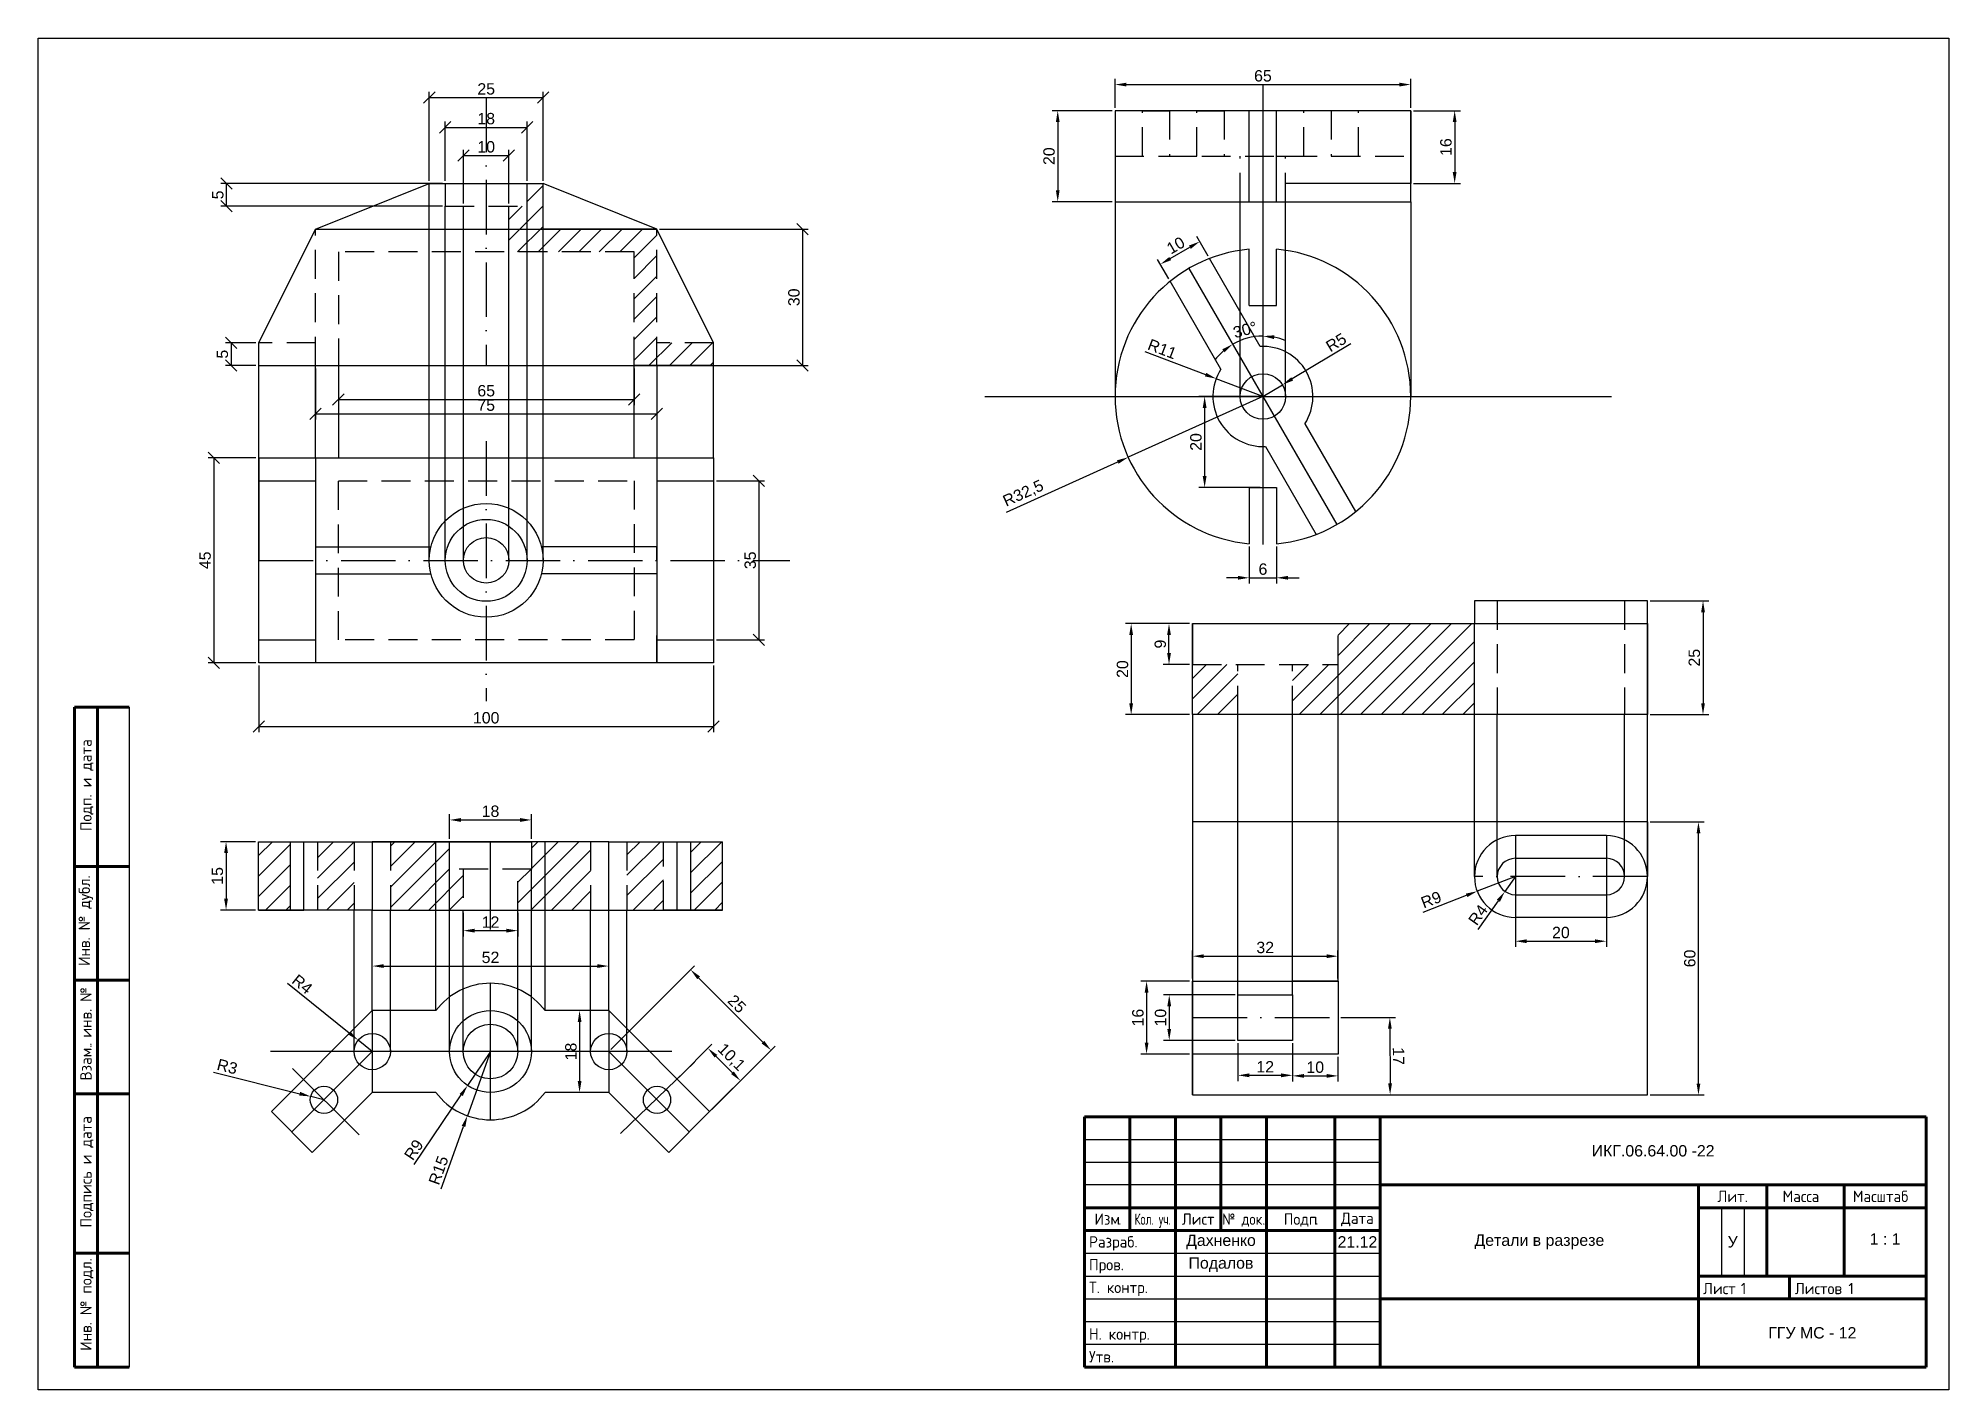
# Model space of a CAD drawing. Header units: millimetres. Extents: x 2946 to 3366, y 2124 to 2421.
import ezdxf
from ezdxf.enums import TextEntityAlignment as Align

# ---------------------------------------------------------------- set-up
doc = ezdxf.new("R2010")
doc.units = ezdxf.units.MM
doc.linetypes.add('ACAD_ISO10W100', pattern=[18, 12, -3, 0, -3])
doc.linetypes.add('штриховая2', pattern=[9.525, 6.35, -3.175])
doc.layers.add('контур', color=7, linetype='Continuous', lineweight=30)
for name, color, linetype in [('линии соединения', 50, 'Continuous'), ('оси', 130, 'Continuous'), ('размеры', 62, 'Continuous'), ('соединение', 130, 'Continuous'), ('соединения', 130, 'Continuous'), ('штриховка', 90, 'Continuous'), ('штриховые', 220, 'штриховая2')]:
    doc.layers.add(name, color=color, linetype=linetype)
doc.styles.add('GOST-2.304_Type-B', font='GOST Common.ttf')
doc.styles.get("Standard").update_dxf_attribs({"font": 'arial.ttf'})
doc.dimstyles.new('ISO-25', dxfattribs={"dimtxt": 2.5, "dimasz": 2.5, "dimexe": 1.25, "dimexo": 0.625, "dimtad": 1, "dimtxsty": 'Standard', "dimcen": 2.5, "dimadec": 0, "dimazin": 0, "dimtfac": 1, "dimtmove": 0, "dimatfit": 3, "dimfxl": 1, "dimarcsym": 0})

msp = doc.modelspace()

# ---------------------------------------------------------------- texts
at = {"char_height": 2.5, "attachment_point": 5}
for s, width, heights, insert in [('Дахненко', 20, [0], (3206.08, 2156.111)), ('21.12', 10, [0], (3236.08, 2156.111)), ('Детали в разрезе', 70, [0], (3276.08, 2156.111)), ('У', 5, [0], (3318.58, 2156.111)), ('1 : 1', 18, [2.51], (3352.08, 2156.736)), ('Подалов', 20, [0], (3206.08, 2151.111)), ('ГГУ МС - 12', 50, [0], (3336.08, 2136.111))]:
    msp.add_mtext_dynamic_manual_height_columns(s, width=width, gutter_width=12.5, heights=heights, dxfattribs=dict(at, insert=insert))
at = {"layer": 'штриховые', "insert": (3301.08, 2176.111), "char_height": 2.5, "attachment_point": 5}
msp.add_mtext_dynamic_manual_height_columns('{\\C0;ИКГ.06.64.00 -22}', width=120, gutter_width=12.5, heights=[0], dxfattribs=at)

# ---------------------------------------------------------------- blocks, each defined once
blk = doc.blocks.new('ACAD_SPDS_TB_18')
at = {"linetype": 'Continuous', "lineweight": 60}
for p, q in [((-12, 145), (0, 145)), ((-12, 145), (-12, 0)), ((-7, 145), (-7, 0)), ((-12, 110), (0, 110)), ((-12, 85), (0, 85)), ((-12, 60), (0, 60)), ((-12, 25), (0, 25)), ((-12, 0), (0, 0))]:
    blk.add_line(p, q, dxfattribs=at)
at = {"linetype": 'Continuous', "lineweight": 30}
blk.add_line((0, 145), (0, 0), dxfattribs=at)
at = {"style": 'GOST-2.304_Type-B'}
for s, p in [('Подп. и дата', (-8.25, 117.77)), ('Инв. № дубл.', (-8.62, 88.14)), ('Взам. инв. №', (-8.25, 62.96)), ('. ', (-8.25, 70.58)), ('Подпись и дата', (-8.25, 30.64)), ('Инв. № подл.', (-8.25, 3.57))]:
    blk.add_text(s, height=2.5, rotation=90, dxfattribs=at).set_placement(p)
for tag, p in [('ПОДП_ДАТА_2', (-3.5, 127.5)), ('ИНВ_Н_ДУБЛ', (-3.65, 97.5)), ('ВЗАМ_ИНВ_Н', (-3.5, 71.94)), ('ПОДП_ДАТА_1', (-3.5, 42.5)), ('ИНВ_НОМ_ПОДЛ', (-3.5, 12.5))]:
    blk.add_attdef(tag, text='', height=2.5, rotation=90, dxfattribs=at).set_placement(p, align=Align.MIDDLE_CENTER)
at = {"style": 'GOST-2.304_Type-B', "flags": 1}
blk.add_attdef('ИДЕНТИФИКАТОР_НАДПИСИ', (-12.12, -11.58), '', height=2.5, dxfattribs=at)
blk = doc.blocks.new('ACAD_SPDS_TB_06')
at = {"linetype": 'Continuous', "lineweight": 60}
for p, q in [((-185, 55), (0, 55)), ((-185, 55), (-185, 0)), ((-175, 55), (-175, 30)), ((-165, 55), (-165, 0)), ((-155, 55), (-155, 30)), ((-145, 55), (-145, 0)), ((-130, 55), (-130, 0)), ((-120, 55), (-120, 0)), ((0, 55), (0, 0)), ((-120, 40), (0, 40)), ((-185, 35), (-120, 35)), ((-185, 30), (-120, 30)), ((-120, 15), (0, 15)), ((-185, 0), (0, 0))]:
    blk.add_line(p, q, dxfattribs=at)
at = {"linetype": 'Continuous', "lineweight": 25}
for p, q in [((-185, 50), (-120, 50)), ((-185, 45), (-120, 45)), ((-185, 25), (-120, 25)), ((-185, 20), (-120, 20)), ((-185, 15), (-120, 15)), ((-185, 10), (-120, 10)), ((-185, 5), (-120, 5))]:
    blk.add_line(p, q, dxfattribs=at)
at = {"lineweight": 25}
blk.add_line((-120, 40), (-185, 40), dxfattribs=at)
at = {"lineweight": 60}
for p, q in [((-50, 40), (-50, 0)), ((-35, 40), (-35, 20)), ((-18, 40), (-18, 20)), ((-50, 35), (0, 35)), ((-50, 20), (0, 20)), ((-30, 20), (-30, 15))]:
    blk.add_line(p, q, dxfattribs=at)
for p, q in [((-45, 35), (-45, 20)), ((-40, 35), (-40, 20)), ((-130, 20), (-120, 20))]:
    blk.add_line(p, q)
at = {"style": 'GOST-2.304_Type-B'}
for s, p in [('Изм', (-180, 31.25)), ('Лист', (-160, 31.25)), ('Подп', (-137.5, 31.25)), ('Дата', (-125, 31.44))]:
    blk.add_text(s, height=2.5, dxfattribs=at).set_placement(p, align=Align.CENTER)
at = {"style": 'GOST-2.304_Type-B', "width": 0.70447}
blk.add_text('Кол. уч.', height=2.5, dxfattribs=at).set_placement((-174, 31.25), (-166, 31.25), align=Align.FIT)
at = {"style": 'GOST-2.304_Type-B', "width": 0.9}
blk.add_text('№ док.', height=2.5, dxfattribs=at).set_placement((-150, 31.25), align=Align.CENTER)
at = {"style": 'GOST-2.304_Type-B'}
for s, p in [('.', (-177.56, 31.25)), ('.', (-134.25, 31.25)), ('Разраб.', (-184, 26.25)), ('Пров.', (-184, 21.25)), ('Т. контр.', (-184, 16.25)), ('Лист', (-49.02, 16)), ('Листов', (-28.83, 16)), ('Н. контр.', (-184, 6)), ('Утв.', (-184, 1))]:
    blk.add_text(s, height=2.5, dxfattribs=at).set_placement(p)
at = {"linetype": 'Continuous', "char_height": 2.5, "attachment_point": 5, "style": 'GOST-2.304_Type-B'}
for s, insert, width in [('Лит.', (-42.5, 37.5), 14), ('Масса', (-27.5, 37.5), 14), ('Масштаб', (-10, 37.5), 19)]:
    blk.add_mtext(s, dxfattribs=dict(at, insert=insert, width=width))
at = {"style": 'GOST-2.304_Type-B'}
for tag, p, flags in [('ИДЕНТИФИКАТОР_НАДПИСИ', (-185.34, 60.88), 1), ('ЛИСТ', (-40.73, 16), 8), ('ЛИСТОВ', (-17.07, 16), 8)]:
    blk.add_attdef(tag, p, '', height=2.5, dxfattribs=dict(at, flags=flags))
at = {"style": 'GOST-2.304_Type-B', "flags": 8}
for tag, p in [('ИЗМ_4', (-180, 51)), ('ИЗМ_4_КОЛ_УЧ', (-170, 51)), ('ИЗМ_4_ЛИСТ', (-160, 51)), ('ИЗМ_4_N_ДОК', (-150, 51)), ('ИЗМ_4_ДАТА', (-125, 51)), ('ИЗМ_3', (-180, 46)), ('ИЗМ_3_КОЛ_УЧ', (-170, 46)), ('ИЗМ_3_ЛИСТ', (-160, 46)), ('ИЗМ_3_N_ДОК', (-150, 46)), ('ИЗМ_3_ДАТА', (-125, 46)), ('ИЗМ_2', (-180, 41)), ('ИЗМ_2_КОЛ_УЧ', (-170, 41)), ('ИЗМ_2_ЛИСТ', (-160, 41)), ('ИЗМ_2_N_ДОК', (-150, 41)), ('ИЗМ_2_ДАТА', (-125, 41)), ('ИЗМ_1', (-180, 36)), ('ИЗМ_1_КОЛ_УЧ', (-170, 36)), ('ИЗМ_1_ЛИСТ', (-160, 36)), ('ИЗМ_1_N_ДОК', (-150, 36)), ('ИЗМ_1_ДАТА', (-125, 36)), ('РАЗРАБ_ФИО', (-155, 26)), ('РАЗРАБ_ДАТА', (-125, 26)), ('ПРОВ_ФИО', (-155, 21)), ('ПРОВ_ДАТА', (-125, 21)), ('ТКОНТР_ФИО', (-155, 16)), ('ТКОНТР_ДАТА', (-125, 16)), ('ДОЛЖНОСТЬ_1', (-175, 11)), ('ДОЛЖНОСТЬ_1_ФИО', (-155, 11)), ('ДОЛЖНОСТЬ_1_ДАТА', (-125, 11)), ('НКОНТР_ФИО', (-155, 6)), ('НКОНТР_ДАТА', (-125, 6)), ('УТВ_ФИО', (-155, 1)), ('УТВ_ДАТА', (-125, 1))]:
    blk.add_attdef(tag, text='', height=2.5, dxfattribs=at).set_placement(p, align=Align.CENTER)
at = {"style": 'GOST-2.304_Type-B'}
blk.add_attdef('ОБОЗНАЧЕНИЕ_ДОКУМЕНТА', text='', height=5, dxfattribs=at).set_placement((-60, 47.5), align=Align.MIDDLE_CENTER)
at = {"lineweight": 30, "flags": 104}
for tag, p in [('НАИМЕНОВАНИЕ_ДОКУМЕНТА', (-85, 27.5)), ('ОБОЗНАЧЕНИЕ_МАТЕРИАЛА', (-85, 7.5)), ('НАИМЕНОВАНИЕ_ПРЕДПРИЯТИЯ', (-25, 7.5))]:
    blk.add_attdef(tag, text='', height=3.5, dxfattribs=at).set_placement(p, align=Align.MIDDLE_CENTER)
at = {"style": 'GOST-2.304_Type-B', "flags": 8}
for tag, p in [('Л1', (-47.5, 27.5)), ('Л2', (-42.5, 27.5)), ('Л3', (-37.5, 27.5)), ('МАССА', (-26.5, 27.5)), ('МАСШТАБ', (-9, 27.5))]:
    blk.add_attdef(tag, text='', height=2.5, dxfattribs=at).set_placement(p, align=Align.MIDDLE_CENTER)
blk = doc.blocks.new('_Oblique')
at = {"color": 0, "linetype": 'ByBlock', "lineweight": -2}
blk.add_line((-0.5, -0.5), (0.5, 0.5), dxfattribs=at)
blk = doc.blocks.new('*D36')
at = {"layer": 'Defpoints', "color": 0, "transparency": 16777216}
for p in [(2994.56, 2353.68), (2988.47, 2348.68), (2994.56, 2348.68)]:
    blk.add_point(p, dxfattribs=at)
at = {"layer": 'размеры', "color": 0, "lineweight": -2, "transparency": 16777216}
for p, q in [((2993.93, 2353.68), (2987.22, 2353.68)), ((2988.47, 2353.68), (2988.47, 2348.68)), ((2993.93, 2348.68), (2987.22, 2348.68))]:
    blk.add_line(p, q, dxfattribs=at)
at = {"layer": 'размеры', "color": 0, "lineweight": -2, "transparency": 16777216, "xscale": 2.5, "yscale": 2.5, "zscale": 2.5}
for p, rotation in [((2988.47, 2353.68), 90), ((2988.47, 2348.68), 270)]:
    blk.add_blockref('_Oblique', p, dxfattribs=dict(at, rotation=rotation))
at = {"layer": 'размеры', "color": 0, "transparency": 16777216, "insert": (2986.57, 2351.18), "char_height": 2.5, "attachment_point": 5, "rotation": 90}
blk.add_mtext('5', dxfattribs=at)
blk = doc.blocks.new('*D37')
at = {"layer": 'Defpoints', "color": 0, "transparency": 16777216}
for p in [(3057.06, 2407.56), (3032.06, 2388.68), (3057.06, 2388.68)]:
    blk.add_point(p, dxfattribs=at)
at = {"layer": 'размеры', "color": 0, "lineweight": -2, "transparency": 16777216}
for p, q in [((3032.06, 2389.3), (3032.06, 2408.81)), ((3032.06, 2407.56), (3057.06, 2407.56)), ((3057.06, 2389.3), (3057.06, 2408.81))]:
    blk.add_line(p, q, dxfattribs=at)
at = {"layer": 'размеры', "color": 0, "lineweight": -2, "transparency": 16777216, "xscale": 2.5, "yscale": 2.5, "zscale": 2.5, "rotation": 180}
blk.add_blockref('_Oblique', (3032.06, 2407.56), dxfattribs=at)
at = {"layer": 'размеры', "color": 0, "lineweight": -2, "transparency": 16777216, "xscale": 2.5, "yscale": 2.5, "zscale": 2.5}
blk.add_blockref('_Oblique', (3057.06, 2407.56), dxfattribs=at)
at = {"layer": 'размеры', "color": 0, "transparency": 16777216, "insert": (3044.56, 2409.46), "char_height": 2.5, "attachment_point": 5}
blk.add_mtext('25', dxfattribs=at)
blk = doc.blocks.new('*D38')
at = {"layer": 'Defpoints', "color": 0, "transparency": 16777216}
for p in [(3053.56, 2401.03), (3035.56, 2388.68), (3053.56, 2388.68)]:
    blk.add_point(p, dxfattribs=at)
at = {"layer": 'размеры', "color": 0, "lineweight": -2, "transparency": 16777216}
for p, q in [((3035.56, 2389.3), (3035.56, 2402.28)), ((3035.56, 2401.03), (3053.56, 2401.03)), ((3053.56, 2389.3), (3053.56, 2402.28))]:
    blk.add_line(p, q, dxfattribs=at)
at = {"layer": 'размеры', "color": 0, "lineweight": -2, "transparency": 16777216, "xscale": 2.5, "yscale": 2.5, "zscale": 2.5, "rotation": 180}
blk.add_blockref('_Oblique', (3035.56, 2401.03), dxfattribs=at)
at = {"layer": 'размеры', "color": 0, "lineweight": -2, "transparency": 16777216, "xscale": 2.5, "yscale": 2.5, "zscale": 2.5}
blk.add_blockref('_Oblique', (3053.56, 2401.03), dxfattribs=at)
at = {"layer": 'размеры', "color": 0, "transparency": 16777216, "insert": (3044.56, 2402.93), "char_height": 2.5, "attachment_point": 5}
blk.add_mtext('18', dxfattribs=at)
blk = doc.blocks.new('*D39')
at = {"layer": 'Defpoints', "color": 0, "transparency": 16777216}
for p in [(3082.06, 2378.68), (3082.06, 2348.68), (3114.12, 2348.68)]:
    blk.add_point(p, dxfattribs=at)
at = {"layer": 'размеры', "color": 0, "lineweight": -2, "transparency": 16777216}
for p, q in [((3082.68, 2378.68), (3115.37, 2378.68)), ((3114.12, 2378.68), (3114.12, 2348.68)), ((3082.68, 2348.68), (3115.37, 2348.68))]:
    blk.add_line(p, q, dxfattribs=at)
at = {"layer": 'размеры', "color": 0, "lineweight": -2, "transparency": 16777216, "xscale": 2.5, "yscale": 2.5, "zscale": 2.5}
for p, rotation in [((3114.12, 2378.68), 90), ((3114.12, 2348.68), 270)]:
    blk.add_blockref('_Oblique', p, dxfattribs=dict(at, rotation=rotation))
at = {"layer": 'размеры', "color": 0, "transparency": 16777216, "insert": (3112.22, 2363.68), "char_height": 2.5, "attachment_point": 5, "rotation": 90}
blk.add_mtext('30', dxfattribs=at)
blk = doc.blocks.new('*D40')
at = {"layer": 'Defpoints', "color": 0, "transparency": 16777216}
for p in [(2987.45, 2388.68), (3035.56, 2388.68), (3035.56, 2383.68)]:
    blk.add_point(p, dxfattribs=at)
at = {"layer": 'размеры', "color": 0, "lineweight": -2, "transparency": 16777216}
for p, q in [((3034.93, 2388.68), (2986.2, 2388.68)), ((2987.45, 2383.68), (2987.45, 2388.68)), ((3034.93, 2383.68), (2986.2, 2383.68))]:
    blk.add_line(p, q, dxfattribs=at)
at = {"layer": 'размеры', "color": 0, "lineweight": -2, "transparency": 16777216, "xscale": 2.5, "yscale": 2.5, "zscale": 2.5}
for p, rotation in [((2987.45, 2388.68), 90), ((2987.45, 2383.68), 270)]:
    blk.add_blockref('_Oblique', p, dxfattribs=dict(at, rotation=rotation))
at = {"layer": 'размеры', "color": 0, "transparency": 16777216, "insert": (2985.56, 2386.18), "char_height": 2.5, "attachment_point": 5, "rotation": 90}
blk.add_mtext('5', dxfattribs=at)
blk = doc.blocks.new('*D41')
at = {"layer": 'Defpoints', "color": 0, "transparency": 16777216}
for p in [(3049.56, 2394.83), (3039.56, 2383.68), (3049.56, 2383.68)]:
    blk.add_point(p, dxfattribs=at)
at = {"layer": 'размеры', "color": 0, "lineweight": -2, "transparency": 16777216}
for p, q in [((3039.56, 2384.3), (3039.56, 2396.08)), ((3039.56, 2394.83), (3049.56, 2394.83)), ((3049.56, 2384.3), (3049.56, 2396.08))]:
    blk.add_line(p, q, dxfattribs=at)
at = {"layer": 'размеры', "color": 0, "lineweight": -2, "transparency": 16777216, "xscale": 2.5, "yscale": 2.5, "zscale": 2.5, "rotation": 180}
blk.add_blockref('_Oblique', (3039.56, 2394.83), dxfattribs=at)
at = {"layer": 'размеры', "color": 0, "lineweight": -2, "transparency": 16777216, "xscale": 2.5, "yscale": 2.5, "zscale": 2.5}
blk.add_blockref('_Oblique', (3049.56, 2394.83), dxfattribs=at)
at = {"layer": 'размеры', "color": 0, "transparency": 16777216, "insert": (3044.56, 2396.73), "char_height": 2.5, "attachment_point": 5}
blk.add_mtext('10', dxfattribs=at)
blk = doc.blocks.new('*D42')
at = {"layer": 'Defpoints', "color": 0, "transparency": 16777216}
for p in [(3007.06, 2348.68), (3082.06, 2348.68), (3082.06, 2338.07)]:
    blk.add_point(p, dxfattribs=at)
at = {"layer": 'размеры', "color": 0, "lineweight": -2, "transparency": 16777216}
for p, q in [((3007.06, 2348.05), (3007.06, 2336.82)), ((3082.06, 2348.05), (3082.06, 2336.82)), ((3007.06, 2338.07), (3082.06, 2338.07))]:
    blk.add_line(p, q, dxfattribs=at)
at = {"layer": 'размеры', "color": 0, "lineweight": -2, "transparency": 16777216, "xscale": 2.5, "yscale": 2.5, "zscale": 2.5, "rotation": 180}
blk.add_blockref('_Oblique', (3007.06, 2338.07), dxfattribs=at)
at = {"layer": 'размеры', "color": 0, "lineweight": -2, "transparency": 16777216, "xscale": 2.5, "yscale": 2.5, "zscale": 2.5}
blk.add_blockref('_Oblique', (3082.06, 2338.07), dxfattribs=at)
at = {"layer": 'размеры', "color": 0, "transparency": 16777216, "insert": (3044.56, 2339.97), "char_height": 2.5, "attachment_point": 5}
blk.add_mtext('75', dxfattribs=at)
blk = doc.blocks.new('*D43')
at = {"layer": 'Defpoints', "color": 0, "transparency": 16777216}
for p in [(3012.06, 2348.68), (3077.06, 2348.68), (3077.06, 2341.24)]:
    blk.add_point(p, dxfattribs=at)
at = {"layer": 'размеры', "color": 0, "lineweight": -2, "transparency": 16777216}
for p, q in [((3012.06, 2348.05), (3012.06, 2339.99)), ((3077.06, 2348.05), (3077.06, 2339.99)), ((3012.06, 2341.24), (3077.06, 2341.24))]:
    blk.add_line(p, q, dxfattribs=at)
at = {"layer": 'размеры', "color": 0, "lineweight": -2, "transparency": 16777216, "xscale": 2.5, "yscale": 2.5, "zscale": 2.5, "rotation": 180}
blk.add_blockref('_Oblique', (3012.06, 2341.24), dxfattribs=at)
at = {"layer": 'размеры', "color": 0, "lineweight": -2, "transparency": 16777216, "xscale": 2.5, "yscale": 2.5, "zscale": 2.5}
blk.add_blockref('_Oblique', (3077.06, 2341.24), dxfattribs=at)
at = {"layer": 'размеры', "color": 0, "transparency": 16777216, "insert": (3044.56, 2343.14), "char_height": 2.5, "attachment_point": 5}
blk.add_mtext('65', dxfattribs=at)
blk = doc.blocks.new('*D44')
at = {"layer": 'Defpoints', "color": 0, "transparency": 16777216}
for p in [(2994.56, 2283.38), (3094.56, 2283.38), (3094.56, 2269.37)]:
    blk.add_point(p, dxfattribs=at)
at = {"layer": 'размеры', "color": 0, "lineweight": -2, "transparency": 16777216}
for p, q in [((2994.56, 2282.75), (2994.56, 2268.12)), ((3094.56, 2282.75), (3094.56, 2268.12)), ((2994.56, 2269.37), (3094.56, 2269.37))]:
    blk.add_line(p, q, dxfattribs=at)
at = {"layer": 'размеры', "color": 0, "lineweight": -2, "transparency": 16777216, "xscale": 2.5, "yscale": 2.5, "zscale": 2.5, "rotation": 180}
blk.add_blockref('_Oblique', (2994.56, 2269.37), dxfattribs=at)
at = {"layer": 'размеры', "color": 0, "lineweight": -2, "transparency": 16777216, "xscale": 2.5, "yscale": 2.5, "zscale": 2.5}
blk.add_blockref('_Oblique', (3094.56, 2269.37), dxfattribs=at)
at = {"layer": 'размеры', "color": 0, "transparency": 16777216, "insert": (3044.56, 2271.27), "char_height": 2.5, "attachment_point": 5}
blk.add_mtext('100', dxfattribs=at)
blk = doc.blocks.new('*D45')
at = {"layer": 'Defpoints', "color": 0, "transparency": 16777216}
for p in [(2994.56, 2328.38), (2984.67, 2283.38), (2994.56, 2283.38)]:
    blk.add_point(p, dxfattribs=at)
at = {"layer": 'размеры', "color": 0, "lineweight": -2, "transparency": 16777216}
for p, q in [((2993.93, 2328.38), (2983.42, 2328.38)), ((2984.67, 2328.38), (2984.67, 2283.38)), ((2993.93, 2283.38), (2983.42, 2283.38))]:
    blk.add_line(p, q, dxfattribs=at)
at = {"layer": 'размеры', "color": 0, "lineweight": -2, "transparency": 16777216, "xscale": 2.5, "yscale": 2.5, "zscale": 2.5}
for p, rotation in [((2984.67, 2328.38), 90), ((2984.67, 2283.38), 270)]:
    blk.add_blockref('_Oblique', p, dxfattribs=dict(at, rotation=rotation))
at = {"layer": 'размеры', "color": 0, "transparency": 16777216, "insert": (2982.77, 2305.88), "char_height": 2.5, "attachment_point": 5, "rotation": 90}
blk.add_mtext('45', dxfattribs=at)
blk = doc.blocks.new('*D46')
at = {"layer": 'Defpoints', "color": 0, "transparency": 16777216}
for p in [(3094.56, 2323.38), (3094.56, 2288.38), (3104.52, 2288.38)]:
    blk.add_point(p, dxfattribs=at)
at = {"layer": 'размеры', "color": 0, "lineweight": -2, "transparency": 16777216}
for p, q in [((3095.18, 2323.38), (3105.77, 2323.38)), ((3104.52, 2323.38), (3104.52, 2288.38)), ((3095.18, 2288.38), (3105.77, 2288.38))]:
    blk.add_line(p, q, dxfattribs=at)
at = {"layer": 'размеры', "color": 0, "lineweight": -2, "transparency": 16777216, "xscale": 2.5, "yscale": 2.5, "zscale": 2.5}
for p, rotation in [((3104.52, 2323.38), 90), ((3104.52, 2288.38), 270)]:
    blk.add_blockref('_Oblique', p, dxfattribs=dict(at, rotation=rotation))
at = {"layer": 'размеры', "color": 0, "transparency": 16777216, "insert": (3102.61, 2305.88), "char_height": 2.5, "attachment_point": 5, "rotation": 90}
blk.add_mtext('35', dxfattribs=at)
blk = doc.blocks.new('*D61')
at = {"layer": 'Defpoints', "color": 0, "transparency": 16777216}
for p in [(3199.81, 2291.98), (3186.34, 2271.98), (3199.81, 2271.98)]:
    blk.add_point(p, dxfattribs=at)
at = {"layer": 'размеры', "color": 0, "lineweight": -2, "transparency": 16777216}
for p, q in [((3199.19, 2291.98), (3185.09, 2291.98)), ((3186.34, 2289.48), (3186.34, 2274.48)), ((3199.19, 2271.98), (3185.09, 2271.98))]:
    blk.add_line(p, q, dxfattribs=at)
at = {"layer": 'размеры', "color": 0, "transparency": 16777216}
for points in [[(3185.93, 2289.48), (3186.76, 2289.48), (3186.34, 2291.98)], [(3185.93, 2274.48), (3186.76, 2274.48), (3186.34, 2271.98)]]:
    blk.add_solid(points, dxfattribs=at)
at = {"layer": 'размеры', "color": 0, "transparency": 16777216, "insert": (3184.44, 2281.98), "char_height": 2.5, "attachment_point": 5, "rotation": 90}
blk.add_mtext('20', dxfattribs=at)
blk = doc.blocks.new('*D62')
at = {"layer": 'Defpoints', "color": 0, "transparency": 16777216}
for p in [(3194.66, 2291.98), (3199.81, 2291.98), (3199.81, 2282.98)]:
    blk.add_point(p, dxfattribs=at)
at = {"layer": 'размеры', "color": 0, "lineweight": -2, "transparency": 16777216}
for p, q in [((3199.19, 2291.98), (3193.41, 2291.98)), ((3194.66, 2285.48), (3194.66, 2289.48)), ((3199.19, 2282.98), (3193.41, 2282.98))]:
    blk.add_line(p, q, dxfattribs=at)
at = {"layer": 'размеры', "color": 0, "transparency": 16777216}
for points in [[(3194.25, 2289.48), (3195.08, 2289.48), (3194.66, 2291.98)], [(3194.25, 2285.48), (3195.08, 2285.48), (3194.66, 2282.98)]]:
    blk.add_solid(points, dxfattribs=at)
at = {"layer": 'размеры', "color": 0, "transparency": 16777216, "insert": (3192.76, 2287.48), "char_height": 2.5, "attachment_point": 5, "rotation": 90}
blk.add_mtext('9', dxfattribs=at)
blk = doc.blocks.new('*D63')
at = {"layer": 'Defpoints', "color": 0, "transparency": 16777216}
for p in [(3299.81, 2296.98), (3299.81, 2271.98), (3312.05, 2271.98)]:
    blk.add_point(p, dxfattribs=at)
at = {"layer": 'размеры', "color": 0, "lineweight": -2, "transparency": 16777216}
for p, q in [((3300.44, 2296.98), (3313.3, 2296.98)), ((3312.05, 2294.48), (3312.05, 2274.48)), ((3300.44, 2271.98), (3313.3, 2271.98))]:
    blk.add_line(p, q, dxfattribs=at)
at = {"layer": 'размеры', "color": 0, "transparency": 16777216}
for points in [[(3311.64, 2294.48), (3312.47, 2294.48), (3312.05, 2296.98)], [(3311.64, 2274.48), (3312.47, 2274.48), (3312.05, 2271.98)]]:
    blk.add_solid(points, dxfattribs=at)
at = {"layer": 'размеры', "color": 0, "transparency": 16777216, "insert": (3310.15, 2284.48), "char_height": 2.5, "attachment_point": 5, "rotation": 90}
blk.add_mtext('25', dxfattribs=at)
blk = doc.blocks.new('*D64')
at = {"layer": 'Defpoints', "color": 0, "transparency": 16777216}
for p in [(3199.81, 2213.39), (3189.73, 2197.39), (3199.81, 2197.39)]:
    blk.add_point(p, dxfattribs=at)
at = {"layer": 'размеры', "color": 0, "lineweight": -2, "transparency": 16777216}
for p, q in [((3199.19, 2213.39), (3188.48, 2213.39)), ((3189.73, 2210.89), (3189.73, 2199.89)), ((3199.19, 2197.39), (3188.48, 2197.39))]:
    blk.add_line(p, q, dxfattribs=at)
at = {"layer": 'размеры', "color": 0, "transparency": 16777216}
for points in [[(3189.32, 2210.89), (3190.15, 2210.89), (3189.73, 2213.39)], [(3189.32, 2199.89), (3190.15, 2199.89), (3189.73, 2197.39)]]:
    blk.add_solid(points, dxfattribs=at)
at = {"layer": 'размеры', "color": 0, "transparency": 16777216, "insert": (3187.83, 2205.39), "char_height": 2.5, "attachment_point": 5, "rotation": 90}
blk.add_mtext('16', dxfattribs=at)
blk = doc.blocks.new('*D65')
at = {"layer": 'Defpoints', "color": 0, "transparency": 16777216}
for p in [(3209.81, 2210.39), (3194.71, 2200.39), (3209.81, 2200.39)]:
    blk.add_point(p, dxfattribs=at)
at = {"layer": 'размеры', "color": 0, "lineweight": -2, "transparency": 16777216}
for p, q in [((3209.19, 2210.39), (3193.46, 2210.39)), ((3194.71, 2207.89), (3194.71, 2202.89)), ((3209.19, 2200.39), (3193.46, 2200.39))]:
    blk.add_line(p, q, dxfattribs=at)
at = {"layer": 'размеры', "color": 0, "transparency": 16777216}
for points in [[(3194.3, 2207.89), (3195.13, 2207.89), (3194.71, 2210.39)], [(3194.3, 2202.89), (3195.13, 2202.89), (3194.71, 2200.39)]]:
    blk.add_solid(points, dxfattribs=at)
at = {"layer": 'размеры', "color": 0, "transparency": 16777216, "insert": (3192.81, 2205.39), "char_height": 2.5, "attachment_point": 5, "rotation": 90}
blk.add_mtext('10', dxfattribs=at)
blk = doc.blocks.new('*D66')
at = {"layer": 'Defpoints', "color": 0, "transparency": 16777216}
for p in [(3231.81, 2205.39), (3231.88, 2188.39), (3243.27, 2188.44)]:
    blk.add_point(p, dxfattribs=at)
at = {"layer": 'размеры', "color": 0, "lineweight": -2, "transparency": 16777216}
for p, q in [((3232.44, 2205.4), (3244.46, 2205.44)), ((3243.22, 2202.94), (3243.26, 2190.94)), ((3232.5, 2188.4), (3244.52, 2188.44))]:
    blk.add_line(p, q, dxfattribs=at)
at = {"layer": 'размеры', "color": 0, "transparency": 16777216}
for points in [[(3243.63, 2202.94), (3242.8, 2202.93), (3243.21, 2205.44)], [(3243.68, 2190.94), (3242.84, 2190.93), (3243.27, 2188.44)]]:
    blk.add_solid(points, dxfattribs=at)
at = {"layer": 'размеры', "color": 0, "transparency": 16777216, "insert": (3245.12, 2196.94), "char_height": 2.5, "attachment_point": 5, "rotation": 270.2039}
blk.add_mtext('17', dxfattribs=at)
blk = doc.blocks.new('*D67')
at = {"layer": 'Defpoints', "color": 0, "transparency": 16777216}
for p in [(3209.81, 2200.39), (3221.81, 2200.39), (3221.81, 2192.71)]:
    blk.add_point(p, dxfattribs=at)
at = {"layer": 'размеры', "color": 0, "lineweight": -2, "transparency": 16777216}
for p, q in [((3209.81, 2199.77), (3209.81, 2191.46)), ((3221.81, 2199.77), (3221.81, 2191.46)), ((3212.31, 2192.71), (3219.31, 2192.71))]:
    blk.add_line(p, q, dxfattribs=at)
at = {"layer": 'размеры', "color": 0, "transparency": 16777216}
for points in [[(3212.31, 2193.13), (3212.31, 2192.29), (3209.81, 2192.71)], [(3219.31, 2193.13), (3219.31, 2192.29), (3221.81, 2192.71)]]:
    blk.add_solid(points, dxfattribs=at)
at = {"layer": 'размеры', "color": 0, "transparency": 16777216, "insert": (3215.81, 2194.59), "char_height": 2.5, "attachment_point": 5}
blk.add_mtext('12', dxfattribs=at)
blk = doc.blocks.new('*D68')
at = {"layer": 'Defpoints', "color": 0, "transparency": 16777216}
for p in [(3221.81, 2197.39), (3231.81, 2197.39), (3231.81, 2192.59)]:
    blk.add_point(p, dxfattribs=at)
at = {"layer": 'размеры', "color": 0, "lineweight": -2, "transparency": 16777216}
for p, q in [((3221.81, 2196.77), (3221.81, 2191.34)), ((3231.81, 2196.77), (3231.81, 2191.34)), ((3224.31, 2192.59), (3229.31, 2192.59))]:
    blk.add_line(p, q, dxfattribs=at)
at = {"layer": 'размеры', "color": 0, "transparency": 16777216}
for points in [[(3224.31, 2193), (3224.31, 2192.17), (3221.81, 2192.59)], [(3229.31, 2193), (3229.31, 2192.17), (3231.81, 2192.59)]]:
    blk.add_solid(points, dxfattribs=at)
at = {"layer": 'размеры', "color": 0, "transparency": 16777216, "insert": (3226.81, 2194.49), "char_height": 2.5, "attachment_point": 5}
blk.add_mtext('10', dxfattribs=at)
blk = doc.blocks.new('*D69')
at = {"layer": 'Defpoints', "color": 0, "transparency": 16777216}
for p in [(3231.81, 2218.89), (3199.81, 2213.39), (3231.81, 2213.39)]:
    blk.add_point(p, dxfattribs=at)
at = {"layer": 'размеры', "color": 0, "lineweight": -2, "transparency": 16777216}
for p, q in [((3199.81, 2214.02), (3199.81, 2220.14)), ((3202.31, 2218.89), (3229.31, 2218.89)), ((3231.81, 2214.02), (3231.81, 2220.14))]:
    blk.add_line(p, q, dxfattribs=at)
at = {"layer": 'размеры', "color": 0, "transparency": 16777216}
for points in [[(3202.31, 2219.3), (3202.31, 2218.47), (3199.81, 2218.89)], [(3229.31, 2219.3), (3229.31, 2218.47), (3231.81, 2218.89)]]:
    blk.add_solid(points, dxfattribs=at)
at = {"layer": 'размеры', "color": 0, "transparency": 16777216, "insert": (3215.81, 2220.79), "char_height": 2.5, "attachment_point": 5}
blk.add_mtext('32', dxfattribs=at)
blk = doc.blocks.new('*D70')
at = {"layer": 'Defpoints', "color": 0, "transparency": 16777216}
for p in [(3270.81, 2236.39), (3290.81, 2236.13), (3290.81, 2222.18)]:
    blk.add_point(p, dxfattribs=at)
at = {"layer": 'размеры', "color": 0, "lineweight": -2, "transparency": 16777216}
for p, q in [((3270.81, 2235.77), (3270.81, 2220.93)), ((3290.81, 2235.5), (3290.81, 2220.93)), ((3273.31, 2222.18), (3288.31, 2222.18))]:
    blk.add_line(p, q, dxfattribs=at)
at = {"layer": 'размеры', "color": 0, "transparency": 16777216}
for points in [[(3273.31, 2222.6), (3273.31, 2221.76), (3270.81, 2222.18)], [(3288.31, 2222.6), (3288.31, 2221.76), (3290.81, 2222.18)]]:
    blk.add_solid(points, dxfattribs=at)
at = {"layer": 'размеры', "color": 0, "transparency": 16777216, "insert": (3280.81, 2224.08), "char_height": 2.5, "attachment_point": 5}
blk.add_mtext('20', dxfattribs=at)
blk = doc.blocks.new('*D71')
at = {"layer": 'Defpoints', "color": 0, "transparency": 16777216}
for p in [(3270.81, 2236.39), (3268.51, 2233.13)]:
    blk.add_point(p, dxfattribs=at)
at = {"layer": 'размеры', "color": 0, "lineweight": -2, "transparency": 16777216}
for p, q in [((3270.81, 2236.39), (3268.51, 2233.13)), ((3262.59, 2224.73), (3267.07, 2231.08))]:
    blk.add_line(p, q, dxfattribs=at)
at = {"layer": 'размеры', "color": 0, "transparency": 16777216}
blk.add_solid([(3266.73, 2231.32), (3267.41, 2230.84), (3268.51, 2233.13)], dxfattribs=at)
at = {"layer": 'размеры', "color": 0, "transparency": 16777216, "insert": (3262.58, 2227.97), "char_height": 2.5, "attachment_point": 5, "rotation": 54.8068}
blk.add_mtext('R4', dxfattribs=at)
blk = doc.blocks.new('*D72')
at = {"layer": 'Defpoints', "color": 0, "transparency": 16777216}
for p in [(3270.81, 2236.39), (3262.42, 2233.16)]:
    blk.add_point(p, dxfattribs=at)
at = {"layer": 'размеры', "color": 0, "lineweight": -2, "transparency": 16777216}
for p, q in [((3270.81, 2236.39), (3262.42, 2233.16)), ((3250.5, 2228.58), (3260.08, 2232.27))]:
    blk.add_line(p, q, dxfattribs=at)
at = {"layer": 'размеры', "color": 0, "transparency": 16777216}
blk.add_solid([(3259.93, 2232.65), (3260.23, 2231.88), (3262.42, 2233.16)], dxfattribs=at)
at = {"layer": 'размеры', "color": 0, "transparency": 16777216, "insert": (3252.29, 2231.3), "char_height": 2.5, "attachment_point": 5, "rotation": 21.0412}
blk.add_mtext('R9', dxfattribs=at)
blk = doc.blocks.new('*D73')
at = {"layer": 'Defpoints', "color": 0, "transparency": 16777216}
for p in [(3299.81, 2248.39), (3311.05, 2248.39), (3299.81, 2188.39)]:
    blk.add_point(p, dxfattribs=at)
at = {"layer": 'размеры', "color": 0, "lineweight": -2, "transparency": 16777216}
for p, q in [((3300.44, 2248.39), (3312.3, 2248.39)), ((3311.05, 2190.89), (3311.05, 2245.89)), ((3300.44, 2188.39), (3312.3, 2188.39))]:
    blk.add_line(p, q, dxfattribs=at)
at = {"layer": 'размеры', "color": 0, "transparency": 16777216}
for points in [[(3310.64, 2245.89), (3311.47, 2245.89), (3311.05, 2248.39)], [(3310.64, 2190.89), (3311.47, 2190.89), (3311.05, 2188.39)]]:
    blk.add_solid(points, dxfattribs=at)
at = {"layer": 'размеры', "color": 0, "transparency": 16777216, "insert": (3309.15, 2218.39), "char_height": 2.5, "attachment_point": 5, "rotation": 90}
blk.add_mtext('60', dxfattribs=at)
blk = doc.blocks.new('*D86')
at = {"layer": 'Defpoints', "color": 0, "transparency": 16777216}
for p in [(2994.51, 2244.04), (2987.37, 2229.04), (2994.51, 2229.04)]:
    blk.add_point(p, dxfattribs=at)
at = {"layer": 'размеры', "color": 0, "lineweight": -2, "transparency": 16777216}
for p, q in [((2993.88, 2244.04), (2986.12, 2244.04)), ((2987.37, 2241.54), (2987.37, 2231.54)), ((2993.88, 2229.04), (2986.12, 2229.04))]:
    blk.add_line(p, q, dxfattribs=at)
at = {"layer": 'размеры', "color": 0, "transparency": 16777216}
for points in [[(2986.95, 2241.54), (2987.79, 2241.54), (2987.37, 2244.04)], [(2986.95, 2231.54), (2987.79, 2231.54), (2987.37, 2229.04)]]:
    blk.add_solid(points, dxfattribs=at)
at = {"layer": 'размеры', "color": 0, "transparency": 16777216, "insert": (2985.47, 2236.54), "char_height": 2.5, "attachment_point": 5, "rotation": 90}
blk.add_mtext('15', dxfattribs=at)
blk = doc.blocks.new('*D87')
at = {"layer": 'Defpoints', "color": 0, "transparency": 16777216}
for p in [(3054.51, 2248.83), (3036.51, 2244.04), (3054.51, 2244.04)]:
    blk.add_point(p, dxfattribs=at)
at = {"layer": 'размеры', "color": 0, "lineweight": -2, "transparency": 16777216}
for p, q in [((3036.51, 2244.67), (3036.51, 2250.08)), ((3039.01, 2248.83), (3052.01, 2248.83)), ((3054.51, 2244.67), (3054.51, 2250.08))]:
    blk.add_line(p, q, dxfattribs=at)
at = {"layer": 'размеры', "color": 0, "transparency": 16777216}
for points in [[(3039.01, 2249.24), (3039.01, 2248.41), (3036.51, 2248.83)], [(3052.01, 2249.24), (3052.01, 2248.41), (3054.51, 2248.83)]]:
    blk.add_solid(points, dxfattribs=at)
at = {"layer": 'размеры', "color": 0, "transparency": 16777216, "insert": (3045.51, 2250.73), "char_height": 2.5, "attachment_point": 5}
blk.add_mtext('18', dxfattribs=at)
blk = doc.blocks.new('*D88')
at = {"layer": 'Defpoints', "color": 0, "transparency": 16777216}
for p in [(3039.51, 2229.04), (3051.51, 2229.04), (3051.51, 2224.5)]:
    blk.add_point(p, dxfattribs=at)
at = {"layer": 'размеры', "color": 0, "lineweight": -2, "transparency": 16777216}
for p, q in [((3039.51, 2228.42), (3039.51, 2223.25)), ((3051.51, 2228.42), (3051.51, 2223.25)), ((3042.01, 2224.5), (3049.01, 2224.5))]:
    blk.add_line(p, q, dxfattribs=at)
at = {"layer": 'размеры', "color": 0, "transparency": 16777216}
for points in [[(3042.01, 2224.92), (3042.01, 2224.09), (3039.51, 2224.5)], [(3049.01, 2224.92), (3049.01, 2224.09), (3051.51, 2224.5)]]:
    blk.add_solid(points, dxfattribs=at)
at = {"layer": 'размеры', "color": 0, "transparency": 16777216, "insert": (3045.51, 2226.38), "char_height": 2.5, "attachment_point": 5}
blk.add_mtext('12', dxfattribs=at)
blk = doc.blocks.new('*D89')
at = {"layer": 'Defpoints', "color": 0, "transparency": 16777216}
for p in [(3016.39, 2200.45), (3019.51, 2197.94)]:
    blk.add_point(p, dxfattribs=at)
at = {"layer": 'размеры', "color": 0, "lineweight": -2, "transparency": 16777216}
for p, q in [((3000.9, 2212.93), (3014.44, 2202.02)), ((3019.51, 2197.94), (3016.39, 2200.45))]:
    blk.add_line(p, q, dxfattribs=at)
at = {"layer": 'размеры', "color": 0, "transparency": 16777216}
blk.add_solid([(3014.71, 2202.34), (3014.18, 2201.69), (3016.39, 2200.45)], dxfattribs=at)
at = {"layer": 'размеры', "color": 0, "transparency": 16777216, "insert": (3004.13, 2212.73), "char_height": 2.5, "attachment_point": 5, "rotation": 321.143}
blk.add_mtext('R4', dxfattribs=at)
blk = doc.blocks.new('*D90')
at = {"layer": 'Defpoints', "color": 0, "transparency": 16777216}
for p in [(3005.99, 2188.06), (3008.9, 2187.33)]:
    blk.add_point(p, dxfattribs=at)
at = {"layer": 'размеры', "color": 0, "lineweight": -2, "transparency": 16777216}
for p, q in [((2984.61, 2193.43), (3003.57, 2188.67)), ((3008.9, 2187.33), (3005.99, 2188.06))]:
    blk.add_line(p, q, dxfattribs=at)
at = {"layer": 'размеры', "color": 0, "transparency": 16777216}
blk.add_solid([(3003.67, 2189.08), (3003.46, 2188.27), (3005.99, 2188.06)], dxfattribs=at)
at = {"layer": 'размеры', "color": 0, "transparency": 16777216, "insert": (2987.64, 2194.63), "char_height": 2.5, "attachment_point": 5, "rotation": 345.8949}
blk.add_mtext('R3', dxfattribs=at)
blk = doc.blocks.new('*D91')
at = {"layer": 'Defpoints', "color": 0, "transparency": 16777216}
for p in [(3045.51, 2197.94), (3040.47, 2190.48)]:
    blk.add_point(p, dxfattribs=at)
at = {"layer": 'размеры', "color": 0, "lineweight": -2, "transparency": 16777216}
for p, q in [((3045.51, 2197.94), (3040.47, 2190.48)), ((3028.75, 2173.09), (3039.08, 2188.4))]:
    blk.add_line(p, q, dxfattribs=at)
at = {"layer": 'размеры', "color": 0, "transparency": 16777216}
blk.add_solid([(3038.73, 2188.64), (3039.42, 2188.17), (3040.47, 2190.48)], dxfattribs=at)
at = {"layer": 'размеры', "color": 0, "transparency": 16777216, "insert": (3028.65, 2176.34), "char_height": 2.5, "attachment_point": 5, "rotation": 56.0025}
blk.add_mtext('R9', dxfattribs=at)
blk = doc.blocks.new('*D92')
at = {"layer": 'Defpoints', "color": 0, "transparency": 16777216}
for p in [(3045.51, 2197.94), (3040.42, 2183.83)]:
    blk.add_point(p, dxfattribs=at)
at = {"layer": 'размеры', "color": 0, "lineweight": -2, "transparency": 16777216}
for p, q in [((3045.51, 2197.94), (3040.42, 2183.83)), ((3034.65, 2167.79), (3039.58, 2181.47))]:
    blk.add_line(p, q, dxfattribs=at)
at = {"layer": 'размеры', "color": 0, "transparency": 16777216}
blk.add_solid([(3039.18, 2181.61), (3039.97, 2181.33), (3040.42, 2183.83)], dxfattribs=at)
at = {"layer": 'размеры', "color": 0, "transparency": 16777216, "insert": (3034.08, 2171.84), "char_height": 2.5, "attachment_point": 5, "rotation": 70.1918}
blk.add_mtext('R15', dxfattribs=at)
blk = doc.blocks.new('*D93')
at = {"layer": 'Defpoints', "color": 0, "transparency": 16777216}
for p in [(3071.51, 2216.72), (3019.51, 2206.94), (3071.51, 2206.94)]:
    blk.add_point(p, dxfattribs=at)
at = {"layer": 'размеры', "color": 0, "lineweight": -2, "transparency": 16777216}
for p, q in [((3019.51, 2207.56), (3019.51, 2217.97)), ((3071.51, 2207.56), (3071.51, 2217.97)), ((3022.01, 2216.72), (3069.01, 2216.72))]:
    blk.add_line(p, q, dxfattribs=at)
at = {"layer": 'размеры', "color": 0, "transparency": 16777216}
for points in [[(3022.01, 2217.14), (3022.01, 2216.31), (3019.51, 2216.72)], [(3069.01, 2217.14), (3069.01, 2216.31), (3071.51, 2216.72)]]:
    blk.add_solid(points, dxfattribs=at)
at = {"layer": 'размеры', "color": 0, "transparency": 16777216, "insert": (3045.51, 2218.62), "char_height": 2.5, "attachment_point": 5}
blk.add_mtext('52', dxfattribs=at)
blk = doc.blocks.new('*D94')
at = {"layer": 'Defpoints', "color": 0, "transparency": 16777216}
for p in [(3071.51, 2206.94), (3065.09, 2188.94), (3071.51, 2188.94)]:
    blk.add_point(p, dxfattribs=at)
at = {"layer": 'размеры', "color": 0, "lineweight": -2, "transparency": 16777216}
for p, q in [((3070.88, 2206.94), (3063.84, 2206.94)), ((3065.09, 2204.44), (3065.09, 2191.44)), ((3070.88, 2188.94), (3063.84, 2188.94))]:
    blk.add_line(p, q, dxfattribs=at)
at = {"layer": 'размеры', "color": 0, "transparency": 16777216}
for points in [[(3064.68, 2204.44), (3065.51, 2204.44), (3065.09, 2206.94)], [(3064.68, 2191.44), (3065.51, 2191.44), (3065.09, 2188.94)]]:
    blk.add_solid(points, dxfattribs=at)
at = {"layer": 'размеры', "color": 0, "transparency": 16777216, "insert": (3063.19, 2197.94), "char_height": 2.5, "attachment_point": 5, "rotation": 90}
blk.add_mtext('18', dxfattribs=at)
blk = doc.blocks.new('*D95')
at = {"layer": 'Defpoints', "color": 0, "transparency": 16777216}
for p in [(3086.54, 2191.9), (3100.45, 2191.52), (3093.68, 2184.76)]:
    blk.add_point(p, dxfattribs=at)
at = {"layer": 'размеры', "color": 0, "lineweight": -2, "transparency": 16777216}
for p, q in [((3086.98, 2192.34), (3094.19, 2199.55)), ((3095.07, 2196.9), (3098.68, 2193.29)), ((3094.13, 2185.2), (3101.33, 2192.41))]:
    blk.add_line(p, q, dxfattribs=at)
at = {"layer": 'размеры', "color": 0, "transparency": 16777216}
for points in [[(3095.37, 2197.19), (3094.78, 2196.6), (3093.3, 2198.66)], [(3098.97, 2193.58), (3098.38, 2193), (3100.45, 2191.52)]]:
    blk.add_solid(points, dxfattribs=at)
at = {"layer": 'размеры', "color": 0, "transparency": 16777216, "insert": (3098.38, 2196.6), "char_height": 2.5, "attachment_point": 5, "rotation": 315}
blk.add_mtext('10,1', dxfattribs=at)
blk = doc.blocks.new('*D96')
at = {"layer": 'Defpoints', "color": 0, "transparency": 16777216}
for p in [(3071.51, 2197.94), (3107.16, 2198.24), (3089.18, 2180.26)]:
    blk.add_point(p, dxfattribs=at)
at = {"layer": 'размеры', "color": 0, "lineweight": -2, "transparency": 16777216}
for p, q in [((3071.95, 2198.38), (3090.37, 2216.8)), ((3091.25, 2214.15), (3105.4, 2200.01)), ((3089.63, 2180.7), (3108.05, 2199.12))]:
    blk.add_line(p, q, dxfattribs=at)
at = {"layer": 'размеры', "color": 0, "transparency": 16777216}
for points in [[(3091.55, 2214.44), (3090.96, 2213.85), (3089.49, 2215.92)], [(3105.69, 2200.3), (3105.1, 2199.71), (3107.16, 2198.24)]]:
    blk.add_solid(points, dxfattribs=at)
at = {"layer": 'размеры', "color": 0, "transparency": 16777216, "insert": (3099.67, 2208.42), "char_height": 2.5, "attachment_point": 5, "rotation": 315}
blk.add_mtext('25', dxfattribs=at)
blk = doc.blocks.new('*D108')
at = {"layer": 'Defpoints', "color": 0, "transparency": 16777216}
for p in [(3212.31, 2309.53), (3218.31, 2309.53), (3218.31, 2302.04)]:
    blk.add_point(p, dxfattribs=at)
at = {"layer": 'размеры', "color": 0, "lineweight": -2, "transparency": 16777216}
for p, q in [((3212.31, 2308.9), (3212.31, 2300.79)), ((3218.31, 2308.9), (3218.31, 2300.79)), ((3209.81, 2302.04), (3207.31, 2302.04)), ((3212.31, 2302.04), (3218.31, 2302.04)), ((3220.81, 2302.04), (3223.31, 2302.04))]:
    blk.add_line(p, q, dxfattribs=at)
at = {"layer": 'размеры', "color": 0, "transparency": 16777216}
for points in [[(3209.81, 2302.46), (3209.81, 2301.63), (3212.31, 2302.04)], [(3220.81, 2302.46), (3220.81, 2301.63), (3218.31, 2302.04)]]:
    blk.add_solid(points, dxfattribs=at)
at = {"layer": 'размеры', "color": 0, "transparency": 16777216, "insert": (3215.31, 2303.94), "char_height": 2.5, "attachment_point": 5}
blk.add_mtext('6', dxfattribs=at)
blk = doc.blocks.new('*D109')
at = {"layer": 'Defpoints', "color": 0, "transparency": 16777216}
for p in [(3215.31, 2341.89), (3185.68, 2328.52)]:
    blk.add_point(p, dxfattribs=at)
at = {"layer": 'размеры', "color": 0, "lineweight": -2, "transparency": 16777216}
for p, q in [((3215.31, 2341.89), (3185.68, 2328.52)), ((3158.93, 2316.44), (3183.41, 2327.49))]:
    blk.add_line(p, q, dxfattribs=at)
at = {"layer": 'размеры', "color": 0, "transparency": 16777216}
blk.add_solid([(3183.23, 2327.87), (3183.58, 2327.11), (3185.68, 2328.52)], dxfattribs=at)
at = {"layer": 'размеры', "color": 0, "transparency": 16777216, "insert": (3162.68, 2320.47), "char_height": 2.5, "attachment_point": 5, "rotation": 24.2932}
blk.add_mtext('R32,5', dxfattribs=at)
blk = doc.blocks.new('*D110')
at = {"layer": 'Defpoints', "color": 0, "transparency": 16777216}
for p in [(3205.03, 2345.8), (3215.31, 2341.89)]:
    blk.add_point(p, dxfattribs=at)
at = {"layer": 'размеры', "color": 0, "lineweight": -2, "transparency": 16777216}
for p, q in [((3189.36, 2351.76), (3202.69, 2346.69)), ((3215.31, 2341.89), (3205.03, 2345.8))]:
    blk.add_line(p, q, dxfattribs=at)
at = {"layer": 'размеры', "color": 0, "transparency": 16777216}
blk.add_solid([(3202.84, 2347.08), (3202.54, 2346.3), (3205.03, 2345.8)], dxfattribs=at)
at = {"layer": 'размеры', "color": 0, "transparency": 16777216, "insert": (3193.18, 2352.32), "char_height": 2.5, "attachment_point": 5, "rotation": 339.1616}
blk.add_mtext('R11', dxfattribs=at)
blk = doc.blocks.new('*D111')
at = {"layer": 'Defpoints', "color": 0, "transparency": 16777216}
for p in [(3219.59, 2344.46), (3215.31, 2341.89)]:
    blk.add_point(p, dxfattribs=at)
at = {"layer": 'размеры', "color": 0, "lineweight": -2, "transparency": 16777216}
for p, q in [((3234.64, 2353.48), (3221.74, 2345.74)), ((3215.31, 2341.89), (3219.59, 2344.46))]:
    blk.add_line(p, q, dxfattribs=at)
at = {"layer": 'размеры', "color": 0, "transparency": 16777216}
blk.add_solid([(3221.52, 2346.1), (3221.95, 2345.39), (3219.59, 2344.46)], dxfattribs=at)
at = {"layer": 'размеры', "color": 0, "transparency": 16777216, "insert": (3231.4, 2353.75), "char_height": 2.5, "attachment_point": 5, "rotation": 30.9446}
blk.add_mtext('R5', dxfattribs=at)
blk = doc.blocks.new('*D112')
at = {"layer": 'Defpoints', "color": 0, "transparency": 16777216}
for p in [(3182.81, 2404.69), (3170.2, 2384.69), (3182.81, 2384.69)]:
    blk.add_point(p, dxfattribs=at)
at = {"layer": 'размеры', "color": 0, "lineweight": -2, "transparency": 16777216}
for p, q in [((3182.18, 2404.69), (3168.95, 2404.69)), ((3170.2, 2402.19), (3170.2, 2387.19)), ((3182.18, 2384.69), (3168.95, 2384.69))]:
    blk.add_line(p, q, dxfattribs=at)
at = {"layer": 'размеры', "color": 0, "transparency": 16777216}
for points in [[(3169.79, 2402.19), (3170.62, 2402.19), (3170.2, 2404.69)], [(3169.79, 2387.19), (3170.62, 2387.19), (3170.2, 2384.69)]]:
    blk.add_solid(points, dxfattribs=at)
at = {"layer": 'размеры', "color": 0, "transparency": 16777216, "insert": (3168.3, 2394.69), "char_height": 2.5, "attachment_point": 5, "rotation": 90}
blk.add_mtext('20', dxfattribs=at)
blk = doc.blocks.new('*D113')
at = {"layer": 'Defpoints', "color": 0, "transparency": 16777216}
for p in [(3247.81, 2410.43), (3182.81, 2404.69), (3247.81, 2404.69)]:
    blk.add_point(p, dxfattribs=at)
at = {"layer": 'размеры', "color": 0, "lineweight": -2, "transparency": 16777216}
for p, q in [((3182.81, 2405.31), (3182.81, 2411.68)), ((3247.81, 2405.31), (3247.81, 2411.68)), ((3185.31, 2410.43), (3245.31, 2410.43))]:
    blk.add_line(p, q, dxfattribs=at)
at = {"layer": 'размеры', "color": 0, "transparency": 16777216}
for points in [[(3185.31, 2410.84), (3185.31, 2410.01), (3182.81, 2410.43)], [(3245.31, 2410.84), (3245.31, 2410.01), (3247.81, 2410.43)]]:
    blk.add_solid(points, dxfattribs=at)
at = {"layer": 'размеры', "color": 0, "transparency": 16777216, "insert": (3215.31, 2412.33), "char_height": 2.5, "attachment_point": 5}
blk.add_mtext('65', dxfattribs=at)
blk = doc.blocks.new('*D114')
at = {"layer": 'Defpoints', "color": 0, "transparency": 16777216}
for p in [(3247.81, 2404.69), (3247.81, 2388.69), (3257.46, 2388.69)]:
    blk.add_point(p, dxfattribs=at)
at = {"layer": 'размеры', "color": 0, "lineweight": -2, "transparency": 16777216}
for p, q in [((3248.43, 2404.69), (3258.71, 2404.69)), ((3257.46, 2402.19), (3257.46, 2391.19)), ((3248.43, 2388.69), (3258.71, 2388.69))]:
    blk.add_line(p, q, dxfattribs=at)
at = {"layer": 'размеры', "color": 0, "transparency": 16777216}
for points in [[(3257.04, 2402.19), (3257.87, 2402.19), (3257.46, 2404.69)], [(3257.04, 2391.19), (3257.87, 2391.19), (3257.46, 2388.69)]]:
    blk.add_solid(points, dxfattribs=at)
at = {"layer": 'размеры', "color": 0, "transparency": 16777216, "insert": (3255.55, 2396.69), "char_height": 2.5, "attachment_point": 5, "rotation": 90}
blk.add_mtext('16', dxfattribs=at)
blk = doc.blocks.new('*D115')
at = {"layer": 'Defpoints', "color": 0, "transparency": 16777216}
for p in [(3201.42, 2375.94), (3203.58, 2372.2), (3194.92, 2367.2)]:
    blk.add_point(p, dxfattribs=at)
at = {"layer": 'размеры', "color": 0, "lineweight": -2, "transparency": 16777216}
for p, q in [((3194.92, 2372.19), (3199.25, 2374.69)), ((3203.27, 2372.74), (3200.79, 2377.02)), ((3194.61, 2367.74), (3192.13, 2372.02))]:
    blk.add_line(p, q, dxfattribs=at)
at = {"layer": 'размеры', "color": 0, "transparency": 16777216}
for points in [[(3199.05, 2375.05), (3199.46, 2374.33), (3201.42, 2375.94)], [(3194.72, 2372.55), (3195.13, 2371.83), (3192.76, 2370.94)]]:
    blk.add_solid(points, dxfattribs=at)
at = {"layer": 'размеры', "color": 0, "transparency": 16777216, "insert": (3196.14, 2375.09), "char_height": 2.5, "attachment_point": 5, "rotation": 30}
blk.add_mtext('10', dxfattribs=at)
blk = doc.blocks.new('*D116')
at = {"layer": 'Defpoints', "color": 0, "transparency": 16777216}
for p in [(3215.31, 2410.43), (3199.06, 2370.03), (3213, 2354.95), (3231.56, 2313.74), (3215.31, 2309.39)]:
    blk.add_point(p, dxfattribs=at)
at = {"layer": 'размеры', "color": 0, "lineweight": -2, "transparency": 16777216}
for start, end in [(90, 120), (68.3712, 79.1856), (130.8144, 141.6288)]:
    blk.add_arc((3215.31, 2341.89), 13.26, start, end, dxfattribs=at)
at = {"layer": 'размеры', "color": 0, "transparency": 16777216}
for points in [[(3206.39, 2352.27), (3206.88, 2351.59), (3208.67, 2353.38)], [(3217.76, 2354.5), (3217.83, 2355.33), (3215.31, 2355.15)]]:
    blk.add_solid(points, dxfattribs=at)
at = {"layer": 'размеры', "color": 0, "transparency": 16777216, "insert": (3211.38, 2356.54), "char_height": 2.5, "attachment_point": 5, "rotation": 15}
blk.add_mtext('30°', dxfattribs=at)
blk = doc.blocks.new('*D117')
at = {"layer": 'Defpoints', "color": 0, "transparency": 16777216}
for p in [(3215.31, 2341.89), (3202.49, 2321.89), (3215.31, 2321.89)]:
    blk.add_point(p, dxfattribs=at)
at = {"layer": 'размеры', "color": 0, "lineweight": -2, "transparency": 16777216}
for p, q in [((3214.68, 2341.89), (3201.24, 2341.89)), ((3202.49, 2339.39), (3202.49, 2324.39)), ((3214.68, 2321.89), (3201.24, 2321.89))]:
    blk.add_line(p, q, dxfattribs=at)
at = {"layer": 'размеры', "color": 0, "transparency": 16777216}
for points in [[(3202.08, 2339.39), (3202.91, 2339.39), (3202.49, 2341.89)], [(3202.08, 2324.39), (3202.91, 2324.39), (3202.49, 2321.89)]]:
    blk.add_solid(points, dxfattribs=at)
at = {"layer": 'размеры', "color": 0, "transparency": 16777216, "insert": (3200.59, 2331.89), "char_height": 2.5, "attachment_point": 5, "rotation": 90}
blk.add_mtext('20', dxfattribs=at)

# ---------------------------------------------------------------- dimensions: what is measured, and where the dimension line sits
at = {"layer": 'размеры'}
for base, p1, p2, picture, middle in [((3057.056, 2407.56), (3032.056, 2388.678), (3057.056, 2388.678), '*D37', (3044.556, 2407.56)), ((3053.556, 2401.025), (3035.556, 2388.678), (3053.556, 2388.678), '*D38', (3044.556, 2401.025)), ((3049.556, 2394.828), (3039.556, 2383.678), (3049.556, 2383.678), '*D41', (3044.556, 2394.828)), ((3082.056, 2338.072), (3007.056, 2348.678), (3082.056, 2348.678), '*D42', (3044.556, 2338.072)), ((3077.056, 2341.24), (3012.056, 2348.678), (3077.056, 2348.678), '*D43', (3044.556, 2341.24))]:
    dim = msp.add_linear_dim(base=base, p1=p1, p2=p2, dimstyle='ISO-25', override={"dimblk": 'Oblique'}, dxfattribs=at)
    dim.commit()
    dim.dimension.update_dxf_attribs({"geometry": picture, "text_midpoint": middle, "dimtype": 160})
dim = msp.add_linear_dim(base=(3247.806, 2410.425), p1=(3182.806, 2404.689), p2=(3247.806, 2404.689), dimstyle='ISO-25', dxfattribs=at)
dim.commit()
dim.dimension.update_dxf_attribs({"geometry": '*D113', "text_midpoint": (3215.306, 2410.425), "dimtype": 160})
dim = msp.add_angular_dim_2l(base=(3213.003, 2354.951), line1=((3199.056, 2370.034), (3231.556, 2313.742)), line2=((3215.306, 2410.425), (3215.306, 2309.388)), dimstyle='ISO-25', dxfattribs=at)
dim.commit()
dim.dimension.update_dxf_attribs({"geometry": '*D116', "text_midpoint": (3211.381, 2356.538)})
for base, p1, p2, picture, middle in [((3170.204, 2384.689), (3182.806, 2404.689), (3182.806, 2384.689), '*D112', (3168.302, 2394.689)), ((3257.456, 2388.689), (3247.806, 2404.689), (3247.806, 2388.689), '*D114', (3255.554, 2396.689)), ((3202.492, 2321.888), (3215.306, 2341.888), (3215.306, 2321.888), '*D117', (3200.59, 2331.888)), ((3312.053, 2271.977), (3299.815, 2296.977), (3299.815, 2271.977), '*D63', (3310.151, 2284.477)), ((3186.343, 2271.977), (3199.815, 2291.977), (3199.815, 2271.977), '*D61', (3184.442, 2281.977)), ((3194.662, 2291.977), (3199.815, 2282.977), (3199.815, 2291.977), '*D62', (3192.761, 2287.477)), ((3311.054, 2248.395), (3299.815, 2188.395), (3299.815, 2248.395), '*D73', (3309.153, 2218.395)), ((2987.369, 2229.04), (2994.506, 2244.04), (2994.506, 2229.04), '*D86', (2985.467, 2236.54)), ((3189.732, 2197.395), (3199.815, 2213.395), (3199.815, 2197.395), '*D64', (3187.831, 2205.395)), ((3194.715, 2200.395), (3209.815, 2210.395), (3209.815, 2200.395), '*D65', (3192.813, 2205.395)), ((3065.092, 2188.938), (3071.506, 2206.938), (3071.506, 2188.938), '*D94', (3063.191, 2197.938))]:
    dim = msp.add_linear_dim(base=base, p1=p1, p2=p2, angle=90, dimstyle='ISO-25', dxfattribs=at)
    dim.commit()
    dim.dimension.update_dxf_attribs({"geometry": picture, "text_midpoint": middle})
for base, p1, p2, picture, middle in [((2987.455, 2388.678), (3035.556, 2383.678), (3035.556, 2388.678), '*D40', (2985.558, 2386.178)), ((3114.119, 2348.678), (3082.056, 2378.678), (3082.056, 2348.678), '*D39', (3112.217, 2363.678)), ((2988.465, 2348.678), (2994.556, 2353.678), (2994.556, 2348.678), '*D36', (2986.569, 2351.178)), ((2984.67, 2283.377), (2994.556, 2328.377), (2994.556, 2283.377), '*D45', (2982.774, 2305.877)), ((3104.517, 2288.377), (3094.556, 2323.377), (3094.556, 2288.377), '*D46', (3102.615, 2305.877))]:
    dim = msp.add_linear_dim(base=base, p1=p1, p2=p2, angle=90, dimstyle='ISO-25', override={"dimblk": 'Oblique'}, dxfattribs=at)
    dim.commit()
    dim.dimension.update_dxf_attribs({"geometry": picture, "text_midpoint": middle})
for p1, p2, distance, picture, middle in [((3194.92, 2367.199), (3203.58, 2372.199), 4.32, '*D115', (3196.139, 2375.087)), ((3071.506, 2197.938), (3089.183, 2180.26), 25.427, '*D96', (3099.669, 2208.423)), ((3231.815, 2205.395), (3231.875, 2188.395), 11.394, '*D66', (3245.119, 2196.942)), ((3086.541, 2191.902), (3093.683, 2184.76), 9.563, '*D95', (3098.379, 2196.597))]:
    dim = msp.add_aligned_dim(p1=p1, p2=p2, distance=distance, dimstyle='ISO-25', dxfattribs=at)
    dim.commit()
    dim.dimension.update_dxf_attribs({"geometry": picture, "text_midpoint": middle})
for center, mpoint, picture, middle in [((3215.306, 2341.888), (3205.026, 2345.801), '*D110', (3192.513, 2350.564)), ((3215.306, 2341.888), (3219.595, 2344.459), '*D111', (3232.371, 2352.119)), ((3215.306, 2341.888), (3185.684, 2328.517), '*D109', (3163.553, 2318.528)), ((3270.815, 2236.395), (3262.415, 2233.163), '*D72', (3252.971, 2229.53)), ((3019.506, 2197.938), (3016.391, 2200.447), '*D89', (3002.953, 2211.274)), ((3008.899, 2187.331), (3005.99, 2188.062), '*D90', (2987.174, 2192.79)), ((3045.506, 2197.938), (3040.473, 2190.476), '*D91', (3030.224, 2175.279)), ((3045.506, 2197.938), (3040.423, 2183.825), '*D92', (3035.873, 2171.193))]:
    dim = msp.add_radius_dim(center=center, mpoint=mpoint, dimstyle='ISO-25', dxfattribs=at)
    dim.commit()
    dim.dimension.update_dxf_attribs({"geometry": picture, "text_midpoint": middle, "dimtype": 164})
for base, p1, p2, picture, middle in [((3218.306, 2302.044), (3212.306, 2309.527), (3218.306, 2309.527), '*D108', (3215.306, 2303.945)), ((3054.506, 2248.825), (3036.506, 2244.04), (3054.506, 2244.04), '*D87', (3045.506, 2250.727)), ((3290.813, 2222.181), (3270.815, 2236.395), (3290.813, 2236.127), '*D70', (3280.814, 2224.082)), ((3051.506, 2224.505), (3039.506, 2229.04), (3051.506, 2229.04), '*D88', (3045.506, 2226.385)), ((3231.815, 2218.887), (3199.815, 2213.395), (3231.815, 2213.395), '*D69', (3215.815, 2220.789)), ((3071.506, 2216.722), (3019.506, 2206.938), (3071.506, 2206.938), '*D93', (3045.506, 2218.623)), ((3221.815, 2192.71), (3209.815, 2200.395), (3221.815, 2200.395), '*D67', (3215.815, 2194.59)), ((3231.815, 2192.587), (3221.815, 2197.395), (3231.815, 2197.395), '*D68', (3226.815, 2194.489))]:
    dim = msp.add_linear_dim(base=base, p1=p1, p2=p2, dimstyle='ISO-25', dxfattribs=at)
    dim.commit()
    dim.dimension.update_dxf_attribs({"geometry": picture, "text_midpoint": middle})
dim = msp.add_linear_dim(base=(3094.556, 2269.372), p1=(2994.556, 2283.377), p2=(3094.556, 2283.377), dimstyle='ISO-25', override={"dimblk": 'Oblique'}, dxfattribs=at)
dim.commit()
dim.dimension.update_dxf_attribs({"geometry": '*D44', "text_midpoint": (3044.556, 2271.273)})
dim = msp.add_radius_dim(center=(3270.815, 2236.395), mpoint=(3268.51, 2233.126), dimstyle='ISO-25', dxfattribs=at)
dim.commit()
dim.dimension.update_dxf_attribs({"geometry": '*D71', "text_midpoint": (3262.577, 2227.967)})

# ---------------------------------------------------------------- hatches: boundary and pattern name
at = {"layer": 'штриховка'}
h = msp.add_hatch(dxfattribs=at)
h.set_pattern_fill('ANSI31', color=256)
h.set_pattern_definition([(45, (885.548, 935.1658), (-2.245064, 2.245064), [])])
h.paths.add_polyline_path([(3094.556, 2353.678), (3082.056, 2353.678), (3082.056, 2348.678), (3094.556, 2348.678)])
h.paths.add_polyline_path([(3082.056, 2378.678), (3057.056, 2378.678), (3057.056, 2373.678), (3077.056, 2373.678), (3077.056, 2348.678), (3082.056, 2348.678)])
h.paths.add_polyline_path([(3057.056, 2388.678), (3053.556, 2388.678), (3053.556, 2383.678), (3053.556, 2378.678), (3057.056, 2378.678)])
h.paths.add_polyline_path([(3053.556, 2383.678), (3049.556, 2383.678), (3049.556, 2378.678), (3053.556, 2378.678)])
h.paths.add_polyline_path([(3053.556, 2378.678), (3049.556, 2378.678), (3049.556, 2373.678), (3053.556, 2373.678)])
h.paths.add_polyline_path([(3057.056, 2378.678), (3053.556, 2378.678), (3053.556, 2373.678), (3057.056, 2373.678)])
h = msp.add_hatch(dxfattribs=at)
h.set_pattern_fill('ANSI31', color=256)
h.set_pattern_definition([(45, (974.544, 642.8516), (-2.245064, 2.245064), [])])
h.paths.add_polyline_path([(3261.815, 2291.977), (3231.815, 2291.977), (3231.815, 2282.977), (3231.815, 2271.977), (3261.815, 2271.977)])
h.paths.add_polyline_path([(3231.815, 2282.977), (3221.815, 2282.977), (3221.815, 2271.977), (3231.815, 2271.977)])
h.paths.add_polyline_path([(3209.815, 2282.977), (3199.815, 2282.977), (3199.815, 2271.977), (3209.815, 2271.977)])
h = msp.add_hatch(dxfattribs=at)
h.set_pattern_fill('ANSI31', color=256)
h.set_pattern_definition([(45, (481.47, 715.7886), (-2.245064, 2.245064), [])])
h.paths.add_polyline_path([(3001.506, 2244.04), (2994.506, 2244.04), (2994.506, 2229.04), (3001.506, 2229.04)])
h.paths.add_polyline_path([(3067.506, 2244.04), (3057.506, 2244.04), (3057.506, 2229.04), (3067.506, 2229.04)])
h.paths.add_polyline_path([(3057.506, 2244.04), (3054.506, 2244.04), (3054.506, 2238.04), (3054.506, 2229.04), (3057.506, 2229.04)])
h.paths.add_polyline_path([(3054.506, 2238.04), (3051.506, 2238.04), (3051.506, 2229.04), (3054.506, 2229.04)])
h.paths.add_polyline_path([(3039.506, 2238.04), (3036.506, 2238.04), (3036.506, 2229.04), (3039.506, 2229.04)])
h.paths.add_polyline_path([(3036.506, 2238.04), (3036.506, 2244.04), (3033.506, 2244.04), (3033.506, 2229.04), (3036.506, 2229.04)])
h.paths.add_polyline_path([(3033.506, 2244.04), (3023.506, 2244.04), (3023.506, 2229.04), (3033.506, 2229.04)])
h.paths.add_polyline_path([(3096.506, 2244.04), (3089.506, 2244.04), (3089.506, 2229.04), (3096.506, 2229.04)])
h.paths.add_polyline_path([(3083.506, 2244.04), (3075.506, 2244.04), (3075.506, 2229.04), (3083.506, 2229.04)])
h.paths.add_polyline_path([(3015.506, 2244.04), (3007.506, 2244.04), (3007.506, 2229.04), (3015.506, 2229.04)])

# ---------------------------------------------------------------- linework, layer by layer
msp.add_lwpolyline([(2946.08, 2123.611), (2946.08, 2420.611), (3366.08, 2420.611), (3366.08, 2123.611), (2946.08, 2123.611)])
at = {"layer": 'контур'}
for p, q in [((3247.806, 2404.689), (3182.806, 2404.689)), ((3182.806, 2404.689), (3182.806, 2384.689)), ((3212.306, 2384.689), (3212.306, 2404.689)), ((3218.306, 2384.689), (3218.306, 2404.689)), ((3247.806, 2384.689), (3247.806, 2404.689)), ((3247.806, 2404.689), (3247.806, 2388.689)), ((3007.056, 2378.678), (3032.056, 2388.678)), ((3032.056, 2378.678), (3032.056, 2388.678)), ((3032.056, 2388.678), (3057.056, 2388.678)), ((3035.556, 2388.678), (3044.556, 2388.678)), ((3057.056, 2378.678), (3057.056, 2388.678)), ((3082.056, 2378.678), (3057.056, 2388.678)), ((3247.806, 2388.689), (3220.306, 2388.689)), ((3182.806, 2384.689), (3247.806, 2384.689)), ((2994.556, 2353.678), (3007.056, 2378.678)), ((3007.056, 2378.678), (3082.056, 2378.678)), ((3007.056, 2378.678), (3032.056, 2378.678)), ((3082.056, 2378.678), (3057.056, 2378.678)), ((3094.556, 2353.678), (3082.056, 2378.678)), ((3212.306, 2361.888), (3212.306, 2374.249)), ((3218.306, 2361.888), (3218.306, 2374.249)), ((3214.737, 2352.873), (3203.58, 2372.199)), ((3206.077, 2347.873), (3194.92, 2367.199)), ((3212.306, 2361.888), (3218.306, 2361.888)), ((2994.556, 2348.678), (2994.556, 2353.678)), ((3094.556, 2348.678), (3094.556, 2353.678)), ((2994.556, 2348.678), (3094.556, 2348.678)), ((2994.556, 2348.678), (3007.056, 2348.678)), ((3007.056, 2348.678), (3012.056, 2348.678)), ((3082.056, 2348.678), (3077.056, 2348.678)), ((3094.556, 2348.678), (3082.056, 2348.678)), ((3224.535, 2335.903), (3235.693, 2316.577)), ((2994.556, 2328.377), (3094.556, 2328.377)), ((2994.556, 2283.377), (2994.556, 2328.377)), ((2994.556, 2328.377), (2994.556, 2322.377)), ((2994.556, 2328.377), (2994.556, 2323.377)), ((2994.556, 2328.377), (2994.556, 2305.877)), ((3007.056, 2328.377), (3007.056, 2283.377)), ((3082.056, 2328.377), (3082.056, 2283.377)), ((3094.556, 2328.377), (3094.556, 2283.377)), ((3215.875, 2330.903), (3227.033, 2311.577)), ((2994.556, 2323.377), (3007.056, 2323.377)), ((3082.056, 2323.377), (3094.556, 2323.377)), ((3212.306, 2321.888), (3212.306, 2309.527)), ((3212.306, 2321.888), (3218.306, 2321.888)), ((3218.306, 2321.888), (3218.306, 2309.527)), ((3007.056, 2308.877), (3007.056, 2302.877)), ((3007.056, 2308.877), (3032.422, 2308.877)), ((3082.056, 2308.877), (3056.691, 2308.877)), ((3082.056, 2305.877), (3082.056, 2308.877)), ((3082.056, 2305.877), (3082.056, 2302.877)), ((3007.056, 2302.877), (3032.422, 2302.877)), ((3082.056, 2302.877), (3056.691, 2302.877)), ((3299.815, 2296.977), (3261.815, 2296.977)), ((3261.815, 2296.977), (3261.815, 2291.977)), ((3299.815, 2291.977), (3299.815, 2296.977)), ((3082.056, 2283.377), (3082.056, 2289.377)), ((3199.815, 2291.977), (3299.815, 2291.977)), ((3199.815, 2271.977), (3199.815, 2291.977)), ((3199.815, 2291.977), (3199.815, 2282.977)), ((3299.815, 2291.977), (3299.815, 2271.977)), ((2994.556, 2283.377), (2994.556, 2288.377)), ((2994.556, 2288.377), (3007.056, 2288.377)), ((3082.056, 2288.377), (3094.556, 2288.377)), ((3094.556, 2283.377), (2994.556, 2283.377)), ((3299.815, 2271.977), (3199.815, 2271.977)), ((3299.815, 2248.395), (3199.815, 2248.395)), ((3199.815, 2248.395), (3199.815, 2188.395)), ((3299.815, 2188.395), (3299.815, 2248.395)), ((3299.815, 2248.395), (3299.815, 2236.395)), ((2994.506, 2229.04), (2994.506, 2244.04)), ((2994.506, 2244.04), (3019.506, 2244.04)), ((3001.506, 2229.04), (3001.506, 2244.04)), ((3004.506, 2229.04), (3004.506, 2244.04)), ((3004.506, 2244.04), (3007.506, 2244.04)), ((3071.506, 2244.04), (3019.506, 2244.04)), ((3019.506, 2244.04), (3019.506, 2229.04)), ((3019.506, 2244.04), (3045.506, 2244.04)), ((3033.506, 2229.04), (3033.506, 2244.04)), ((3045.506, 2244.04), (3054.506, 2244.04)), ((3057.506, 2229.04), (3057.506, 2244.04)), ((3071.506, 2229.04), (3071.506, 2244.04)), ((3071.506, 2244.04), (3096.506, 2244.04)), ((3086.506, 2229.04), (3086.506, 2244.04)), ((3089.506, 2244.04), (3089.506, 2229.04)), ((3096.506, 2229.04), (3096.506, 2244.04)), ((3290.815, 2245.395), (3270.815, 2245.395)), ((3270.815, 2240.395), (3290.815, 2240.395)), ((3270.815, 2232.395), (3290.815, 2232.395)), ((3019.506, 2229.04), (2994.506, 2229.04)), ((2994.506, 2229.04), (3004.506, 2229.04)), ((3007.506, 2229.04), (3001.506, 2229.04)), ((3019.506, 2229.04), (3071.506, 2229.04)), ((3071.506, 2229.04), (3096.506, 2229.04)), ((3089.506, 2229.04), (3083.506, 2229.04)), ((3096.506, 2229.04), (3086.506, 2229.04)), ((3290.815, 2227.395), (3270.815, 2227.395)), ((3199.815, 2205.395), (3199.815, 2213.395)), ((3199.815, 2213.395), (3231.815, 2213.395)), ((3199.815, 2213.395), (3209.815, 2213.395)), ((3209.815, 2205.395), (3209.815, 2210.395)), ((3209.815, 2210.395), (3221.815, 2210.395)), ((3209.815, 2200.395), (3209.815, 2210.395)), ((3231.815, 2213.395), (3221.815, 2213.395)), ((3221.815, 2210.395), (3221.815, 2200.395)), ((3231.815, 2213.395), (3231.815, 2197.395)), ((3019.506, 2206.938), (2997.328, 2184.76)), ((3033.506, 2206.938), (3019.506, 2206.938)), ((3019.506, 2206.938), (3019.506, 2188.938)), ((3071.506, 2206.938), (3057.506, 2206.938)), ((3071.506, 2206.938), (3071.506, 2188.938)), ((3071.506, 2206.938), (3093.683, 2184.76)), ((3199.815, 2188.395), (3199.815, 2205.395)), ((3231.815, 2197.395), (3199.815, 2197.395)), ((3221.815, 2200.395), (3209.815, 2200.395)), ((3019.506, 2188.938), (3006.328, 2175.76)), ((3033.506, 2188.938), (3019.506, 2188.938)), ((3071.506, 2188.938), (3057.506, 2188.938)), ((3071.506, 2188.938), (3084.683, 2175.76)), ((3199.815, 2188.395), (3299.815, 2188.395)), ((2997.328, 2184.76), (3006.328, 2175.76)), ((3084.683, 2175.76), (3093.683, 2184.76))]:
    msp.add_line(p, q, dxfattribs=at)
for centre, radius in [((3215.306, 2341.888), 5), ((3044.556, 2305.877), 12.5), ((3044.556, 2305.877), 9), ((3044.556, 2305.877), 5), ((3045.506, 2197.938), 9), ((3019.506, 2197.938), 4), ((3045.506, 2197.938), 6), ((3071.506, 2197.938), 4), ((3008.899, 2187.331), 3), ((3082.112, 2187.331), 3)]:
    msp.add_circle(centre, radius, dxfattribs=at)
for centre, radius, start, end in [((3215.306, 2341.888), 32.5, 95.29638, 264.70362), ((3215.306, 2341.888), 32.5, 275.29638, 84.70362), ((3215.306, 2341.888), 11, 327.03569, 92.96431), ((3215.306, 2341.888), 11, 147.03569, 272.96431), ((3270.815, 2236.395), 9, 90, 270), ((3290.815, 2236.395), 9, 270, 90), ((3270.815, 2236.395), 4, 90, 270), ((3290.815, 2236.395), 4, 270, 90), ((3045.506, 2197.938), 15, 36.8699, 143.1301), ((3045.506, 2197.938), 15, 216.8699, 323.1301)]:
    msp.add_arc(centre, radius, start, end, dxfattribs=at)
at = {"layer": 'линии соединения'}
for p, q in [((3035.556, 2305.877), (3035.556, 2383.678)), ((3053.556, 2305.877), (3053.556, 2383.678)), ((3032.056, 2305.877), (3032.056, 2378.678)), ((3039.556, 2305.877), (3039.556, 2378.678)), ((3049.556, 2305.877), (3049.556, 2378.678)), ((3057.056, 2305.877), (3057.056, 2378.678)), ((2994.556, 2328.377), (2994.556, 2348.678)), ((3007.056, 2328.377), (3007.056, 2348.678)), ((3012.056, 2348.678), (3012.056, 2328.377)), ((3077.056, 2328.377), (3077.056, 2348.678)), ((3082.056, 2348.678), (3082.056, 2328.377)), ((3094.556, 2328.377), (3094.556, 2348.678))]:
    msp.add_line(p, q, dxfattribs=at)
at = {"layer": 'оси', "linetype": 'ACAD_ISO10W100'}
for p, q in [((3044.556, 2407.56), (3044.556, 2348.678)), ((3044.556, 2332.085), (3044.556, 2274.908)), ((2994.556, 2305.877), (3111.344, 2305.877)), ((3270.815, 2245.395), (3270.815, 2227.395)), ((3290.815, 2245.395), (3290.815, 2227.395)), ((3299.815, 2236.395), (3261.815, 2236.395)), ((3199.815, 2205.395), (3231.815, 2205.395))]:
    msp.add_line(p, q, dxfattribs=at)
at = {"layer": 'оси'}
for p, q in [((3215.306, 2410.425), (3215.306, 2309.388)), ((3199.056, 2370.034), (3231.556, 2313.742)), ((3154.206, 2341.888), (3291.967, 2341.888)), ((3045.506, 2224.748), (3045.506, 2244.04)), ((3045.506, 2182.938), (3045.506, 2212.938)), ((3085.351, 2197.938), (2997.118, 2197.938)), ((3019.506, 2197.938), (3001.828, 2180.26)), ((3045.506, 2182.938), (3045.506, 2197.938)), ((3071.506, 2197.938), (3089.183, 2180.26)), ((3002.004, 2194.227), (3016.622, 2179.608)), ((3074.064, 2179.891), (3090.368, 2195.587)), ((3001.828, 2180.26), (3008.899, 2187.331)), ((3089.183, 2180.26), (3082.112, 2187.331))]:
    msp.add_line(p, q, dxfattribs=at)
at = {"layer": 'соединение'}
for p, q in [((3261.815, 2236.395), (3261.815, 2291.977)), ((3299.815, 2236.395), (3299.815, 2291.977)), ((3231.815, 2213.395), (3231.815, 2282.977)), ((3199.815, 2271.977), (3199.815, 2248.395)), ((3209.815, 2210.395), (3209.815, 2271.977)), ((3221.815, 2210.395), (3221.815, 2271.977)), ((3266.815, 2236.395), (3266.815, 2271.977)), ((3294.815, 2236.395), (3294.815, 2271.977)), ((3036.506, 2197.938), (3036.506, 2238.04)), ((3054.506, 2197.938), (3054.506, 2238.04)), ((3015.506, 2197.938), (3015.506, 2229.04)), ((3019.506, 2206.938), (3019.506, 2229.04)), ((3023.506, 2197.938), (3023.506, 2229.04)), ((3033.506, 2206.938), (3033.506, 2229.04)), ((3039.506, 2197.938), (3039.506, 2229.04)), ((3051.506, 2197.938), (3051.506, 2229.04)), ((3057.506, 2206.938), (3057.506, 2229.04)), ((3067.506, 2197.938), (3067.506, 2229.04)), ((3071.506, 2206.938), (3071.506, 2229.04)), ((3075.506, 2197.938), (3075.506, 2229.04))]:
    msp.add_line(p, q, dxfattribs=at)
at = {"layer": 'соединения'}
for p, q in [((3182.806, 2384.689), (3182.806, 2341.888)), ((3210.306, 2341.888), (3210.306, 2384.689)), ((3220.306, 2341.888), (3220.306, 2384.689)), ((3247.806, 2384.689), (3247.806, 2341.888))]:
    msp.add_line(p, q, dxfattribs=at)
at = {"layer": 'штриховые'}
for p, q in [((3182.806, 2404.689), (3182.806, 2394.689)), ((3188.806, 2394.689), (3188.806, 2404.689)), ((3188.806, 2404.689), (3194.806, 2404.689)), ((3194.806, 2404.689), (3194.806, 2394.689)), ((3200.806, 2394.689), (3200.806, 2404.689)), ((3200.806, 2404.689), (3206.806, 2404.689)), ((3206.806, 2404.689), (3206.806, 2394.689)), ((3224.306, 2394.689), (3224.306, 2404.689)), ((3230.306, 2404.689), (3230.306, 2394.689)), ((3236.306, 2394.689), (3236.306, 2404.689)), ((3182.806, 2394.689), (3247.806, 2394.689)), ((3182.806, 2394.689), (3188.806, 2394.689)), ((3194.806, 2394.689), (3200.806, 2394.689)), ((3210.306, 2384.689), (3210.306, 2394.689)), ((3218.306, 2394.689), (3224.306, 2394.689)), ((3220.306, 2384.689), (3220.306, 2394.689)), ((3230.306, 2394.689), (3236.306, 2394.689)), ((3039.556, 2378.678), (3039.556, 2383.678)), ((3049.556, 2378.678), (3049.556, 2383.678)), ((3007.506, 2244.04), (3007.506, 2229.04)), ((3015.506, 2244.04), (3015.506, 2229.04)), ((3023.506, 2244.04), (3023.506, 2229.04)), ((3036.506, 2238.04), (3036.506, 2244.04)), ((3054.506, 2244.04), (3054.506, 2238.04)), ((3067.506, 2244.04), (3067.506, 2229.04)), ((3075.506, 2244.04), (3075.506, 2229.04)), ((3083.506, 2229.04), (3083.506, 2244.04)), ((3054.506, 2238.04), (3036.506, 2238.04)), ((3039.506, 2238.04), (3039.506, 2229.04)), ((3051.506, 2229.04), (3051.506, 2238.04))]:
    msp.add_line(p, q, dxfattribs=at)
at = {"layer": 'штриховые', "linetype": 'штриховая2'}
for p, q in [((3035.556, 2388.678), (3035.556, 2383.678)), ((3053.556, 2383.678), (3053.556, 2388.678)), ((3035.556, 2383.678), (3053.556, 2383.678)), ((3007.056, 2348.678), (3007.056, 2378.678)), ((3082.056, 2348.678), (3082.056, 2378.678)), ((3077.056, 2373.678), (3012.056, 2373.678)), ((3012.056, 2373.678), (3012.056, 2348.678)), ((3077.056, 2348.678), (3077.056, 2373.678)), ((3007.056, 2353.678), (2994.556, 2353.678)), ((3094.556, 2353.678), (3082.056, 2353.678)), ((3012.056, 2323.377), (3077.056, 2323.377)), ((3012.056, 2288.377), (3012.056, 2323.377)), ((3077.056, 2323.377), (3077.056, 2288.377)), ((3266.815, 2296.977), (3266.815, 2271.977)), ((3294.815, 2296.977), (3294.815, 2271.977)), ((3231.815, 2282.977), (3231.815, 2291.977)), ((3077.056, 2288.377), (3012.056, 2288.377)), ((3199.815, 2282.977), (3231.815, 2282.977)), ((3209.815, 2271.977), (3209.815, 2282.977)), ((3221.815, 2271.977), (3221.815, 2282.977))]:
    msp.add_line(p, q, dxfattribs=at)

# ---------------------------------------------------------------- block references
msp.add_blockref('ACAD_SPDS_TB_18', (2966.08, 2128.611))
ref = msp.add_blockref('ACAD_SPDS_TB_06', (3361.08, 2128.611))
ref.add_attrib('ЛИСТ', '1', (3320.355, 2144.611), dxfattribs={"height": 2.5, "style": 'GOST-2.304_Type-B'})
ref.add_attrib('ЛИСТОВ', '1', (3344.01, 2144.611), dxfattribs={"height": 2.5, "style": 'GOST-2.304_Type-B'})

msp.set_redraw_order([(e.dxf.handle, doc.entitydb.next_handle()) for e in msp.query("TEXT MTEXT ATTDEF DIMENSION ARC_DIMENSION")])  # texts and dimensions are drawn at this point

doc.saveas('drawing.dxf')
